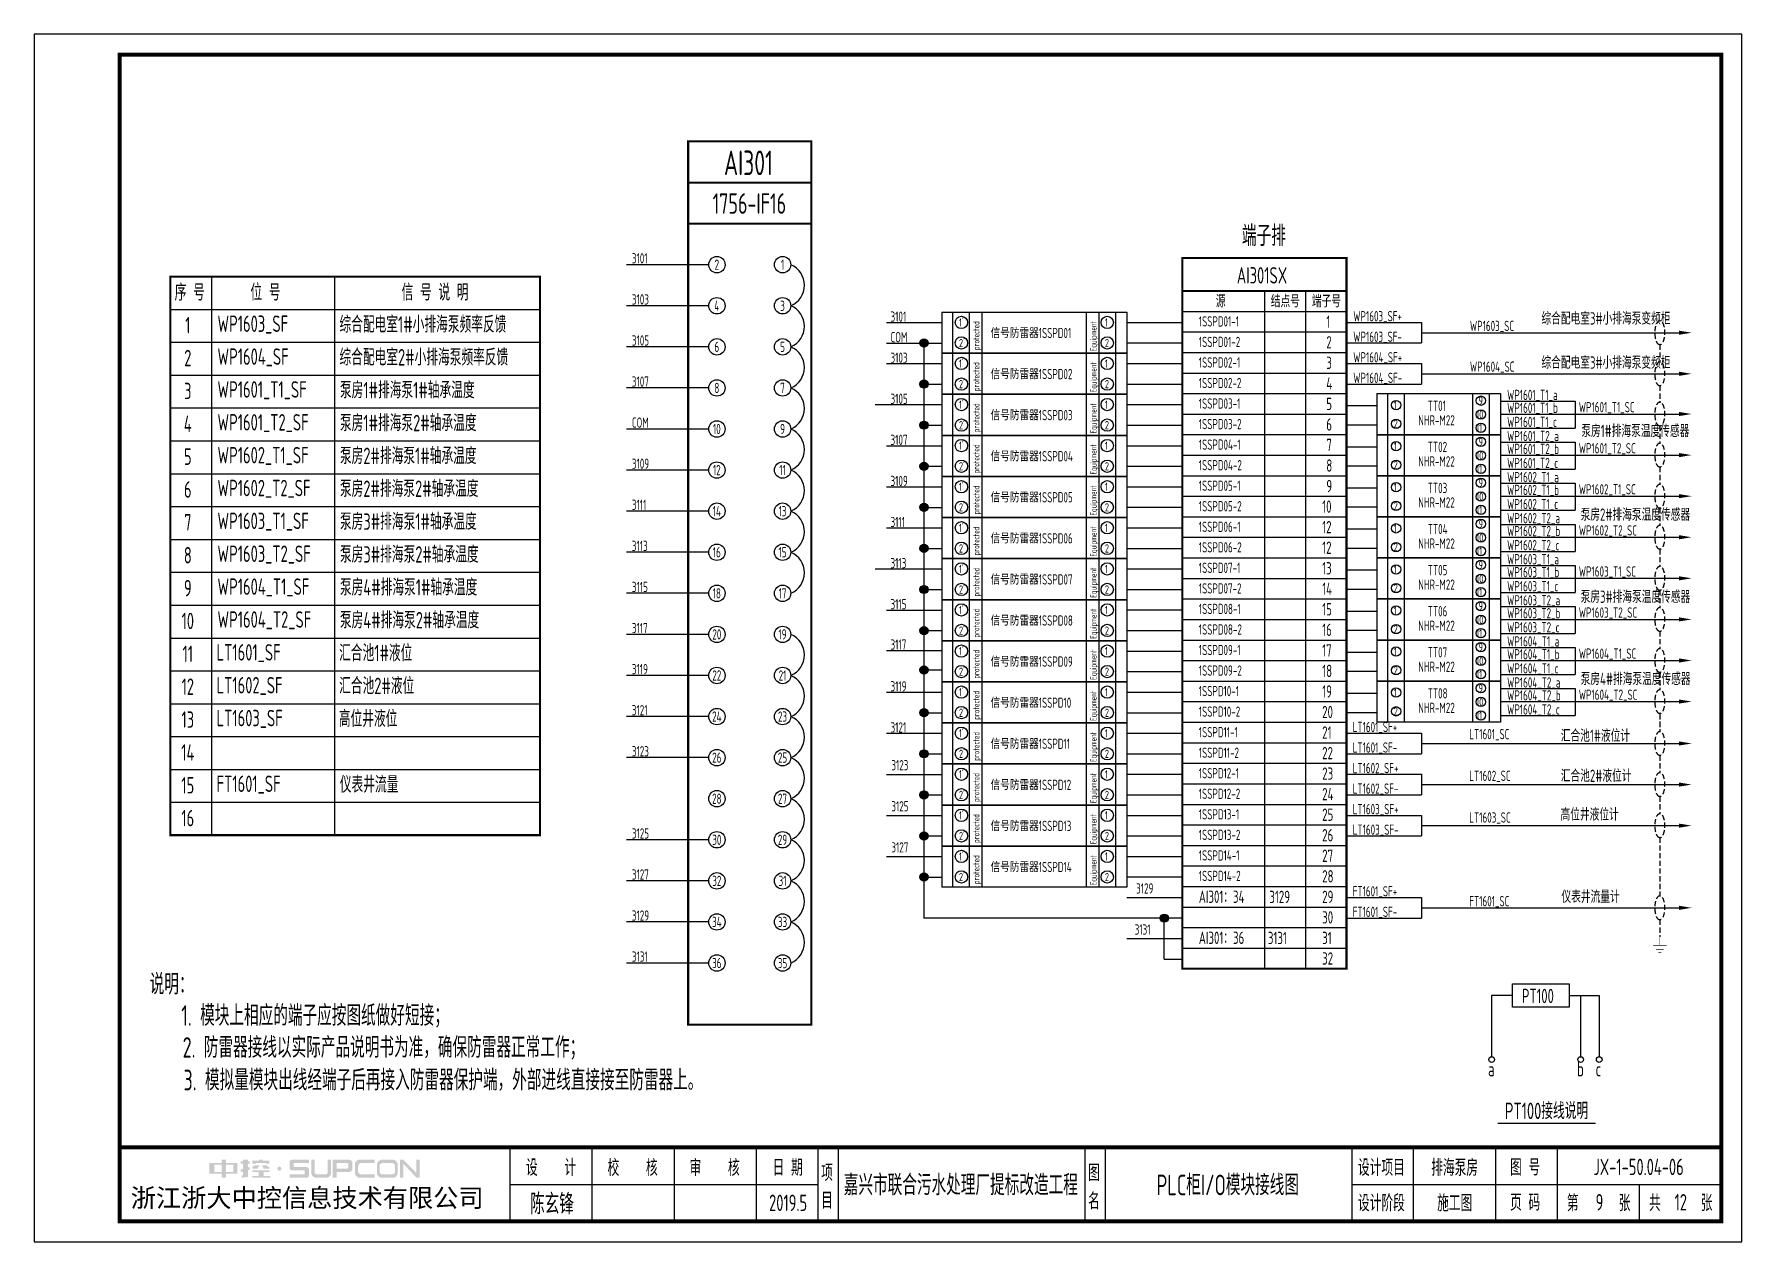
# Model space of a CAD drawing. Header units: millimetres. Extents: x 30557 to 235556, y -116603 to -73383.
# Drawn here: x 171267 to 175425, y -86445 to -83505 of the extents above; entities that cross this region are included whole.
import ezdxf
from ezdxf.enums import TextEntityAlignment as Align

# ---------------------------------------------------------------- set-up
doc = ezdxf.new("R2010")
doc.units = ezdxf.units.MM
doc.linetypes.add('DASHED2', pattern=[0.375, 0.25, -0.125])
doc.layers.add('1', color=3, linetype='Continuous')
doc.layers.add('符号层', color=3, linetype='Continuous')
doc.layers.add('_Drawing', color=7, linetype='Continuous', lineweight=25)
doc.styles.add('supcon', font='sceie.shx', dxfattribs={"width": 0.75, "height": 40, "bigfont": 'sceic.shx'})
doc.styles.add('Title', font='', dxfattribs={"height": 45})
doc.styles.get('Title').set_extended_font_data('SimHei')

msp = doc.modelspace()

# ---------------------------------------------------------------- texts
at = {"color": 3, "style": 'supcon', "width": 0.75}
for s, height, p in [('AI301', 60, (173006.5, -83818.4)), ('说明：', 50, (171602, -85815.6)), ('1. 模块上相应的端子应按图纸做好短接；', 50, (171951.3, -85893.8)), ('2. 防雷器接线以实际产品说明书为准，确保防雷器正常工作；', 50, (172117.7, -85971.5)), ('3. 模拟量模块出线经端子后再接入防雷器保护端，外部进线直接接至防雷器上。', 50, (172262.7, -86049.4)), ('排海泵房', 40, (174726, -86262.7)), ('陈玄锋', 50, (172528.1, -86350.2)), ('2019.5', 40, (173103.1, -86350.2)), ('9', 40, (175078.6, -86348.8)), ('12', 40, (175276.6, -86348.8))]:
    msp.add_text(s, height=height, dxfattribs=at).set_placement(p, align=Align.MIDDLE)
at = {"style": 'supcon', "width": 0.75}
for s, p in [('序 号', (171646.2, -84153.7)), ('位 号', (171830.5, -84153.7)), ('信 号 说 明', (172243.5, -84153.7)), ('1', (171641.4, -84233.7)), ('2', (171641.4, -84313.7)), ('3', (171641.4, -84393.7)), ('4', (171641.4, -84473.7)), ('5', (171641.4, -84553.7)), ('6', (171641.4, -84633.7)), ('7', (171641.4, -84713.7)), ('8', (171641.4, -84793.7)), ('9', (171641.4, -84873.7)), ('10', (171641.4, -84953.7)), ('11', (171641.4, -85033.7)), ('12', (171641.4, -85113.7)), ('13', (171641.4, -85193.7)), ('14', (171641.4, -85273.7)), ('15', (171641.4, -85353.7)), ('16', (171641.4, -85433.7))]:
    msp.add_text(s, height=40, dxfattribs=at).set_placement(p, align=Align.CENTER)
at = {"linetype": 'Continuous', "style": 'supcon', "width": 0.75}
for s, height, p in [('WP1603_SF', 40, (171713.5, -84230.1)), ('综合配电室1#小排海泵频率反馈', 40, (172010.7, -84231.8)), ('WP1603_SF+', 25, (174479.1, -84204.3)), ('综合配电室3#小排海泵变频柜', 30, (174937.3, -84212.3)), ('WP1603_SF-', 25, (174479.1, -84254.3)), ('WP1603_SC', 25, (174763.1, -84227.9)), ('WP1604_SF', 40, (171713.5, -84310.1)), ('综合配电室2#小排海泵频率反馈', 40, (172010.7, -84311.8)), ('WP1604_SF+', 25, (174479.1, -84304.3)), ('WP1604_SC', 25, (174763.1, -84327.1)), ('综合配电室3#小排海泵变频柜', 30, (174937.3, -84319.7)), ('WP1601_T1_SF', 40, (171713.5, -84390.1)), ('泵房1#排海泵1#轴承温度', 40, (172011.8, -84391.8)), ('WP1604_SF-', 25, (174479.1, -84354.3)), ('WP1601_T1_a', 25, (174853.7, -84395.9)), ('WP1601_T1_b', 25, (174853.7, -84427.3)), ('WP1601_T1_SC', 25, (175028.2, -84425.7)), ('WP1601_T2_SF', 40, (171713.5, -84470.1)), ('泵房1#排海泵2#轴承温度', 40, (172011.8, -84471.8)), ('WP1601_T1_c', 25, (174853.7, -84461.6)), ('WP1601_T2_a', 25, (174853.7, -84495.9)), ('泵房1#排海泵温度传感器', 30, (175034.4, -84486.1)), ('WP1602_T1_SF', 40, (171713.5, -84550.1)), ('泵房2#排海泵1#轴承温度', 40, (172011.8, -84551.8)), ('WP1601_T2_b', 25, (174853.7, -84527.3)), ('WP1601_T2_SC', 25, (175028.2, -84525.7)), ('WP1601_T2_c', 25, (174853.7, -84561.6)), ('WP1602_T1_a', 25, (174853.7, -84595.9)), ('WP1602_T2_SF', 40, (171713.5, -84630.1)), ('泵房2#排海泵2#轴承温度', 40, (172011.8, -84631.8)), ('WP1602_T1_b', 25, (174853.7, -84627.3)), ('WP1602_T1_SC', 25, (175028.2, -84625.7)), ('WP1602_T1_c', 25, (174853.7, -84661.6)), ('泵房2#排海泵温度传感器', 30, (175032.7, -84689.8)), ('WP1603_T1_SF', 40, (171713.5, -84710.1)), ('泵房3#排海泵1#轴承温度', 40, (172011.8, -84711.8)), ('WP1602_T2_a', 25, (174853.7, -84695.9)), ('WP1602_T2_b', 25, (174853.7, -84727.3)), ('WP1602_T2_c', 25, (174853.7, -84761.6)), ('WP1602_T2_SC', 25, (175028.2, -84725.7)), ('WP1603_T2_SF', 40, (171713.5, -84790.1)), ('泵房3#排海泵2#轴承温度', 40, (172011.8, -84791.8)), ('WP1603_T1_a', 25, (174853.7, -84795.9)), ('WP1603_T1_b', 25, (174853.7, -84827.3)), ('WP1603_T1_SC', 25, (175028.2, -84825.7)), ('WP1604_T1_SF', 40, (171713.5, -84870.1)), ('泵房4#排海泵1#轴承温度', 40, (172011.8, -84871.8)), ('WP1603_T1_c', 25, (174853.7, -84861.6)), ('泵房3#排海泵温度传感器', 30, (175032.7, -84889.8)), ('WP1603_T2_a', 25, (174853.7, -84895.9)), ('WP1603_T2_b', 25, (174853.7, -84927.3)), ('WP1603_T2_SC', 25, (175028.2, -84925.7)), ('WP1604_T2_SF', 40, (171713.5, -84950.1)), ('泵房4#排海泵2#轴承温度', 40, (172011.8, -84951.8)), ('WP1603_T2_c', 25, (174853.7, -84961.6)), ('汇合池1#液位', 40, (172009.9, -85031.8)), ('WP1604_T1_a', 25, (174853.7, -84995.9)), ('LT1601_SF', 40, (171711.4, -85030.1)), ('WP1604_T1_b', 25, (174853.7, -85027.3)), ('WP1604_T1_SC', 25, (175028.2, -85025.7)), ('LT1602_SF', 40, (171711.4, -85110.1)), ('汇合池2#液位', 40, (172009.9, -85111.8)), ('WP1604_T1_c', 25, (174853.7, -85061.6)), ('WP1604_T2_a', 25, (174853.7, -85095.9)), ('泵房4#排海泵温度传感器', 30, (175032.7, -85089.8)), ('WP1604_T2_b', 25, (174853.7, -85127.3)), ('WP1604_T2_SC', 25, (175028.2, -85125.7)), ('WP1604_T2_c', 25, (174853.7, -85161.6)), ('LT1601_SF+', 25, (174477.8, -85204.3)), ('LT1601_SC', 25, (174761.7, -85221.7)), ('汇合池1#液位计', 30, (174984.5, -85228)), ('LT1601_SF-', 25, (174477.8, -85254.3)), ('LT1602_SF+', 25, (174477.8, -85304.3)), ('FT1601_SF', 40, (171711.4, -85350.1)), ('仪表井流量', 40, (172011.6, -85351.8)), ('LT1602_SC', 25, (174761.7, -85323.2)), ('汇合池2#液位计', 30, (174984.5, -85325.6)), ('LT1602_SF-', 25, (174477.8, -85354.3)), ('LT1603_SF+', 25, (174477.8, -85404.3)), ('LT1603_SC', 25, (174761.7, -85424.7)), ('高位井液位计', 30, (174983.8, -85419.8)), ('LT1603_SF-', 25, (174477.8, -85454.3)), ('FT1601_SF+', 25, (174477.8, -85604.3)), ('FT1601_SC', 25, (174761.7, -85628.4)), ('仪表井流量计', 30, (174986.1, -85620)), ('FT1601_SF-', 25, (174477.8, -85654.3)), ('PT100', 35, (174889.7, -85864.1)), ('a', 35, (174807.4, -86042.3)), ('b', 35, (175024.1, -86042.3)), ('c', 35, (175069.3, -86042.3))]:
    msp.add_text(s, height=height, dxfattribs=at).set_placement(p)
at = {"color": 2, "linetype": 'Continuous', "style": 'supcon', "width": 0.75}
for s, p in [('LT1603_SF', (171711.4, -85190.1)), ('高位井液位', (172009.2, -85191.8))]:
    msp.add_text(s, height=40, dxfattribs=at).set_placement(p)
at = {"color": 3, "style": 'supcon', "width": 0.75}
for s, p in [('AI301：34', (174103.1, -85620.1)), ('AI301：36', (174103.1, -85720.1))]:
    msp.add_text(s, height=30, dxfattribs=at).set_placement(p)
at = {"layer": '1', "color": 3, "style": 'supcon', "width": 0.75}
for s, height, p in [('3101', 25, (172722.7, -84063.4)), ('3103', 25, (172722.7, -84163.4)), ('3105', 25, (172722.7, -84263.4)), ('3107', 25, (172722.7, -84363.4)), ('COM', 25, (172722.7, -84463.4)), ('3109', 25, (172722.7, -84563.4)), ('3111', 25, (172722.7, -84663.4)), ('3113', 25, (172722.7, -84763.4)), ('3115', 25, (172722.7, -84863.4)), ('3117', 25, (172722.7, -84963.4)), ('3119', 25, (172722.7, -85063.4)), ('3121', 25, (172722.7, -85163.4)), ('3123', 25, (172722.7, -85263.4)), ('3123', 25, (173354.5, -85297.3)), ('3125', 25, (173354.5, -85397.3)), ('3125', 25, (172722.7, -85463.4)), ('3127', 25, (173354.5, -85497.3)), ('3127', 25, (172722.7, -85563.4)), ('3129', 25, (173950.5, -85597.3)), ('3129', 30, (174274.9, -85620.4)), ('3129', 25, (172722.7, -85663.4)), ('3131', 25, (172722.7, -85763.4))]:
    msp.add_text(s, height=height, dxfattribs=at).set_placement(p)
at = {"layer": '1', "color": 1, "style": 'supcon', "width": 0.75}
for s, height, p in [('1', 20, (174577.6, -84418.4)), ('9', 20, (174784.1, -84407.6)), ('2', 20, (174577.6, -84463.9)), ('NHR-M22', 25, (174637.3, -84457.7)), ('10', 20, (174778.4, -84441)), ('11', 20, (174778.4, -84473.7)), ('9', 20, (174784.1, -84507.6)), ('1', 20, (174577.6, -84518.4)), ('10', 20, (174778.4, -84541)), ('2', 20, (174577.6, -84563.9)), ('NHR-M22', 25, (174637.3, -84557.7)), ('11', 20, (174778.4, -84573.7)), ('1', 20, (174577.6, -84618.4)), ('9', 20, (174784.1, -84607.6)), ('2', 20, (174577.6, -84663.9)), ('NHR-M22', 25, (174637.3, -84657.7)), ('10', 20, (174778.4, -84641)), ('11', 20, (174778.4, -84673.7)), ('1', 20, (174577.6, -84718.4)), ('9', 20, (174784.1, -84707.6)), ('NHR-M22', 25, (174637.3, -84757.7)), ('10', 20, (174778.4, -84741)), ('2', 20, (174577.6, -84763.9)), ('11', 20, (174778.4, -84773.7)), ('1', 20, (174577.6, -84818.4)), ('10', 20, (174778.4, -84841)), ('9', 20, (174784.1, -84807.6)), ('2', 20, (174577.6, -84863.9)), ('NHR-M22', 25, (174637.3, -84857.7)), ('11', 20, (174778.4, -84873.7)), ('1', 20, (174577.6, -84918.4)), ('9', 20, (174784.1, -84907.6)), ('2', 20, (174577.6, -84963.9)), ('NHR-M22', 25, (174637.3, -84957.7)), ('10', 20, (174778.4, -84941)), ('11', 20, (174778.4, -84973.7)), ('9', 20, (174784.1, -85007.6)), ('1', 20, (174577.6, -85018.4)), ('10', 20, (174778.4, -85041)), ('2', 20, (174577.6, -85063.9)), ('NHR-M22', 25, (174637.3, -85057.7)), ('11', 20, (174778.4, -85073.7)), ('1', 20, (174577.6, -85118.4)), ('9', 20, (174784.1, -85107.6)), ('2', 20, (174577.6, -85163.9)), ('NHR-M22', 25, (174637.3, -85157.7)), ('10', 20, (174778.4, -85141)), ('11', 20, (174778.4, -85173.7))]:
    msp.add_text(s, height=height, dxfattribs=at).set_placement(p)
at = {"layer": '_Drawing', "color": 3, "style": 'supcon', "width": 0.75}
msp.add_text('AI301SX', height=40, dxfattribs=at).set_placement((174257, -84112.3), align=Align.CENTER)
for s, height, p in [('3101', 25, (173352.5, -84205.3)), ('1SSPD01-1', 25, (174103, -84216.9)), ('COM', 25, (173352.5, -84255.3)), ('信号防雷器1SSPD01', 25, (173596.1, -84245.1)), ('3103', 25, (173352.5, -84305.3)), ('1SSPD01-2', 25, (174103, -84266.9)), ('信号防雷器1SSPD02', 25, (173596.1, -84345.1)), ('1SSPD02-1', 25, (174103, -84316.9)), ('1SSPD02-2', 25, (174103, -84366.9)), ('3105', 25, (173352.5, -84405.3)), ('1SSPD03-1', 25, (174103, -84416.9)), ('信号防雷器1SSPD03', 25, (173596.1, -84445.1)), ('1SSPD03-2', 25, (174103, -84466.9)), ('3107', 25, (173352.5, -84505.3)), ('信号防雷器1SSPD04', 25, (173596.1, -84545.1)), ('1SSPD04-1', 25, (174103, -84516.9)), ('1SSPD04-2', 25, (174103, -84566.9)), ('3109', 25, (173352.5, -84605.3)), ('1SSPD05-1', 25, (174103, -84616.9)), ('信号防雷器1SSPD05', 25, (173596.1, -84645.1)), ('1SSPD05-2', 25, (174103, -84666.9)), ('3111', 25, (173352.5, -84705.3)), ('1SSPD06-1', 25, (174103, -84716.9)), ('信号防雷器1SSPD06', 25, (173596.1, -84745.1)), ('3113', 25, (173352.5, -84805.3)), ('1SSPD06-2', 25, (174103, -84766.9)), ('信号防雷器1SSPD07', 25, (173596.1, -84845.1)), ('1SSPD07-1', 25, (174103, -84816.9)), ('1SSPD07-2', 25, (174103, -84866.9)), ('3115', 25, (173352.5, -84905.3)), ('1SSPD08-1', 25, (174103, -84916.9)), ('信号防雷器1SSPD08', 25, (173596.1, -84945.1)), ('1SSPD08-2', 25, (174103, -84966.9)), ('3117', 25, (173352.5, -85003.7)), ('信号防雷器1SSPD09', 25, (173596.1, -85045.1)), ('1SSPD09-1', 25, (174103, -85016.9)), ('1SSPD09-2', 25, (174103, -85066.9)), ('3119', 25, (173352.5, -85105.3)), ('1SSPD10-1', 25, (174103, -85116.9)), ('信号防雷器1SSPD10', 25, (173596.1, -85145.1)), ('1SSPD10-2', 25, (174103, -85166.9)), ('3121', 25, (173352.5, -85205.3)), ('1SSPD11-1', 25, (174103, -85216.9)), ('信号防雷器1SSPD11', 25, (173596.1, -85245.1)), ('1SSPD11-2', 25, (174103, -85266.9)), ('信号防雷器1SSPD12', 25, (173596.1, -85345.1)), ('1SSPD12-1', 25, (174103, -85316.9)), ('1SSPD12-2', 25, (174103, -85366.9)), ('1SSPD13-1', 25, (174103, -85416.9)), ('信号防雷器1SSPD13', 25, (173596.1, -85445.1)), ('1SSPD13-2', 25, (174103, -85466.9)), ('信号防雷器1SSPD14', 25, (173596.1, -85545.1)), ('1SSPD14-1', 25, (174103, -85516.9)), ('1SSPD14-2', 25, (174103, -85566.9)), ('3131', 25, (173946.9, -85697.3)), ('3131', 30, (174271.3, -85720.4))]:
    msp.add_text(s, height=height, dxfattribs=at).set_placement(p)
at = {"layer": '_Drawing', "color": 1, "style": 'supcon', "width": 0.75}
for s, p in [('TT01', (174660.6, -84422.5)), ('TT02', (174660.6, -84522.5)), ('TT03', (174660.6, -84622.5)), ('TT04', (174660.6, -84722.5)), ('TT05', (174660.6, -84822.5)), ('TT06', (174660.6, -84922.5)), ('TT07', (174660.6, -85022.5)), ('TT08', (174660.6, -85122.5))]:
    msp.add_text(s, height=25, dxfattribs=at).set_placement(p)
at = {"layer": '_Drawing', "color": 3, "style": 'supcon', "width": 0.75}
for s, height, p in [('PT100接线说明', 40, (174949.6, -86124.4)), ('嘉兴市联合污水处理厂提标改造工程', 50, (173523.6, -86304.1)), ('PLC柜I/O模块接线图', 50, (174173.6, -86304.1)), ('JX-1-50.04-06', 40, (175173.8, -86262.7))]:
    msp.add_text(s, height=height, dxfattribs=at).set_placement(p, align=Align.MIDDLE)
at = {"layer": '符号层', "color": 4, "style": 'supcon', "width": 0.75}
msp.add_text('端子排', height=50, dxfattribs=at).set_placement((174208.1, -84020.9))

# ---------------------------------------------------------------- blocks, each defined once
blk = doc.blocks.new('中控·SUPCON')
at = {"linetype": 'Continuous'}
h = blk.add_hatch(color=2, dxfattribs=at)
h.dxf.hatch_style = 1
h.paths.add_polyline_path([(34, 33), (20, 33), (20, 37), (15, 37), (15, 36), (15, 33), (0, 33), (0, 20), (13, 20), (15, 20), (15, 15), (20, 15), (20, 20), (22, 20), (34, 20)])
h.paths.add_polyline_path([(20, 30), (20, 31), (29, 31), (29, 22), (20, 22)], flags=16)
h.paths.add_polyline_path([(15, 30), (15, 22), (6, 22), (6, 31), (15, 31)], flags=16)
h.paths.add_polyline_path([(47, 32), (49, 32), (49, 35), (47, 35), (47, 37), (41, 37), (41, 35), (38, 35), (38, 32), (41, 32), (41, 25.8), (38, 25), (38, 22), (41, 22.8), (41, 18.3), (39, 17), (39, 15), (47, 16), (47, 24.5), (49, 25), (49, 28), (47, 27.5)])
h.paths.add_polyline_path([(61, 30), (55, 30), (52, 28), (52, 26), (58, 26)])
h.paths.add_polyline_path([(73, 28), (71, 28), (70, 30), (64, 30), (66, 26), (73, 26)])
h.paths.add_polyline_path([(73, 36), (64.6, 36), (64.6, 37), (60.4, 37), (60.4, 36), (52, 36), (52, 32), (56.8, 32), (56.8, 33.1), (68.2, 33.1), (68.2, 32), (73, 32)])
h.paths.add_polyline_path([(66, 22), (73, 22), (73, 24), (52, 24), (52, 22), (60, 22), (60, 17), (52, 17), (52, 15), (74, 15), (74, 17), (66, 17)])
h.paths.add_polyline_path([(82.7, 26.1, 1), (87.6, 26.1, 1)])
h.paths.add_polyline_path([(118, 28), (103.5, 28, -0.414214), (102.5, 29), (102.5, 32, -0.414214), (103.5, 33), (121, 33), (121, 37), (100.5, 37, 0.414214), (97.5, 34), (97.5, 27, 0.414214), (100.5, 24), (115, 24, -0.414214), (116, 23), (116, 20, -0.414214), (115, 19), (97.5, 19), (97.5, 15), (118, 15, 0.414214), (121, 18), (121, 25, 0.414214)])
h.paths.add_polyline_path([(128, 37), (124, 37), (124, 36), (124, 21, 0.414214), (130, 15), (142, 15, 0.414214), (148, 21), (148, 37), (144, 37), (144, 22, -0.414214), (141, 19), (131, 19, -0.414214), (128, 22)])
h.paths.add_polyline_path([(174, 26), (174, 33, 0.414214), (170, 37), (150, 37), (150, 36), (150, 15), (155, 15), (155, 22), (170, 22, 0.414214)])
h.paths.add_polyline_path([(167, 26), (155, 26), (155, 33), (167, 33, -0.414214), (169, 31), (169, 28, -0.414214)], flags=16)
h.paths.add_polyline_path([(201, 19), (185, 19, -0.414214), (181, 23), (181, 29, -0.414214), (185, 33), (201, 33), (201, 37), (183, 37, 0.414214), (177, 31), (177, 21, 0.414214), (183, 15), (201, 15)])
h.paths.add_polyline_path([(229, 21), (229, 31, 0.414214), (223, 37), (210, 37, 0.414214), (204, 31), (204, 21, 0.414214), (210, 15), (223, 15, 0.414214)])
h.paths.add_polyline_path([(207, 23), (207, 29, -0.414214), (211, 33), (222, 33, -0.414214), (226, 29), (226, 23, -0.414214), (222, 19), (211, 19, -0.414214)], flags=16)
h.paths.add_polyline_path([(236, 32.1), (252, 15), (256, 15), (256, 37), (252, 37), (252, 21), (236, 37), (232, 37), (232, 36), (232, 15), (236, 15)])
h = blk.add_hatch(color=2, dxfattribs=at)
h.dxf.hatch_style = 1
h.paths.add_polyline_path([(34, 33), (20, 33), (20, 37), (15, 37), (15, 36), (15, 33), (0, 33), (0, 20), (13, 20), (15, 20), (15, 15), (20, 15), (20, 20), (22, 20), (34, 20)])
h.paths.add_polyline_path([(20, 30), (20, 31), (29, 31), (29, 22), (20, 22)], flags=16)
h.paths.add_polyline_path([(15, 30), (15, 22), (6, 22), (6, 31), (15, 31)], flags=16)
h.paths.add_polyline_path([(47, 32), (49, 32), (49, 35), (47, 35), (47, 37), (41, 37), (41, 35), (38, 35), (38, 32), (41, 32), (41, 25.8), (38, 25), (38, 22), (41, 22.8), (41, 18.3), (39, 17), (39, 15), (47, 16), (47, 24.5), (49, 25), (49, 28), (47, 27.5)])
h.paths.add_polyline_path([(61, 30), (55, 30), (52, 28), (52, 26), (58, 26)])
h.paths.add_polyline_path([(73, 28), (71, 28), (70, 30), (64, 30), (66, 26), (73, 26)])
h.paths.add_polyline_path([(73, 36), (64.6, 36), (64.6, 37), (60.4, 37), (60.4, 36), (52, 36), (52, 32), (56.8, 32), (56.8, 33.1), (68.2, 33.1), (68.2, 32), (73, 32)])
h.paths.add_polyline_path([(66, 22), (73, 22), (73, 24), (52, 24), (52, 22), (60, 22), (60, 17), (52, 17), (52, 15), (74, 15), (74, 17), (66, 17)])
h.paths.add_polyline_path([(82.7, 26.1, 1), (87.6, 26.1, 1)])
h.paths.add_polyline_path([(118, 28), (103.5, 28, -0.414214), (102.5, 29), (102.5, 32, -0.414214), (103.5, 33), (121, 33), (121, 37), (100.5, 37, 0.414214), (97.5, 34), (97.5, 27, 0.414214), (100.5, 24), (115, 24, -0.414214), (116, 23), (116, 20, -0.414214), (115, 19), (97.5, 19), (97.5, 15), (118, 15, 0.414214), (121, 18), (121, 25, 0.414214)])
h.paths.add_polyline_path([(128, 37), (124, 37), (124, 36), (124, 21, 0.414214), (130, 15), (142, 15, 0.414214), (148, 21), (148, 37), (144, 37), (144, 22, -0.414214), (141, 19), (131, 19, -0.414214), (128, 22)])
h.paths.add_polyline_path([(174, 26), (174, 33, 0.414214), (170, 37), (150, 37), (150, 36), (150, 15), (155, 15), (155, 22), (170, 22, 0.414214)])
h.paths.add_polyline_path([(167, 26), (155, 26), (155, 33), (167, 33, -0.414214), (169, 31), (169, 28, -0.414214)], flags=16)
h.paths.add_polyline_path([(201, 19), (185, 19, -0.414214), (181, 23), (181, 29, -0.414214), (185, 33), (201, 33), (201, 37), (183, 37, 0.414214), (177, 31), (177, 21, 0.414214), (183, 15), (201, 15)])
h.paths.add_polyline_path([(229, 21), (229, 31, 0.414214), (223, 37), (210, 37, 0.414214), (204, 31), (204, 21, 0.414214), (210, 15), (223, 15, 0.414214)])
h.paths.add_polyline_path([(207, 23), (207, 29, -0.414214), (211, 33), (222, 33, -0.414214), (226, 29), (226, 23, -0.414214), (222, 19), (211, 19, -0.414214)], flags=16)
h.paths.add_polyline_path([(236, 32.1), (252, 15), (256, 15), (256, 37), (252, 37), (252, 21), (236, 37), (232, 37), (232, 36), (232, 15), (236, 15)])
h = blk.add_hatch(color=2, dxfattribs=at)
h.dxf.hatch_style = 1
h.paths.add_polyline_path([(34, 33), (20, 33), (20, 37), (15, 37), (15, 36), (15, 33), (0, 33), (0, 20), (13, 20), (15, 20), (15, 15), (20, 15), (20, 20), (22, 20), (34, 20)])
h.paths.add_polyline_path([(20, 30), (20, 31), (29, 31), (29, 22), (20, 22)], flags=16)
h.paths.add_polyline_path([(15, 30), (15, 22), (6, 22), (6, 31), (15, 31)], flags=16)
h.paths.add_polyline_path([(47, 32), (49, 32), (49, 35), (47, 35), (47, 37), (41, 37), (41, 35), (38, 35), (38, 32), (41, 32), (41, 25.8), (38, 25), (38, 22), (41, 22.8), (41, 18.3), (39, 17), (39, 15), (47, 16), (47, 24.5), (49, 25), (49, 28), (47, 27.5)])
h.paths.add_polyline_path([(61, 30), (55, 30), (52, 28), (52, 26), (58, 26)])
h.paths.add_polyline_path([(73, 28), (71, 28), (70, 30), (64, 30), (66, 26), (73, 26)])
h.paths.add_polyline_path([(73, 36), (64.6, 36), (64.6, 37), (60.4, 37), (60.4, 36), (52, 36), (52, 32), (56.8, 32), (56.8, 33.1), (68.2, 33.1), (68.2, 32), (73, 32)])
h.paths.add_polyline_path([(66, 22), (73, 22), (73, 24), (52, 24), (52, 22), (60, 22), (60, 17), (52, 17), (52, 15), (74, 15), (74, 17), (66, 17)])
h.paths.add_polyline_path([(82.7, 26.1, 1), (87.6, 26.1, 1)])
h.paths.add_polyline_path([(118, 28), (103.5, 28, -0.414214), (102.5, 29), (102.5, 32, -0.414214), (103.5, 33), (121, 33), (121, 37), (100.5, 37, 0.414214), (97.5, 34), (97.5, 27, 0.414214), (100.5, 24), (115, 24, -0.414214), (116, 23), (116, 20, -0.414214), (115, 19), (97.5, 19), (97.5, 15), (118, 15, 0.414214), (121, 18), (121, 25, 0.414214)])
h.paths.add_polyline_path([(128, 37), (124, 37), (124, 36), (124, 21, 0.414214), (130, 15), (142, 15, 0.414214), (148, 21), (148, 37), (144, 37), (144, 22, -0.414214), (141, 19), (131, 19, -0.414214), (128, 22)])
h.paths.add_polyline_path([(174, 26), (174, 33, 0.414214), (170, 37), (150, 37), (150, 36), (150, 15), (155, 15), (155, 22), (170, 22, 0.414214)])
h.paths.add_polyline_path([(167, 26), (155, 26), (155, 33), (167, 33, -0.414214), (169, 31), (169, 28, -0.414214)], flags=16)
h.paths.add_polyline_path([(201, 19), (185, 19, -0.414214), (181, 23), (181, 29, -0.414214), (185, 33), (201, 33), (201, 37), (183, 37, 0.414214), (177, 31), (177, 21, 0.414214), (183, 15), (201, 15)])
h.paths.add_polyline_path([(229, 21), (229, 31, 0.414214), (223, 37), (210, 37, 0.414214), (204, 31), (204, 21, 0.414214), (210, 15), (223, 15, 0.414214)])
h.paths.add_polyline_path([(207, 23), (207, 29, -0.414214), (211, 33), (222, 33, -0.414214), (226, 29), (226, 23, -0.414214), (222, 19), (211, 19, -0.414214)], flags=16)
h.paths.add_polyline_path([(236, 32.1), (252, 15), (256, 15), (256, 37), (252, 37), (252, 21), (236, 37), (232, 37), (232, 36), (232, 15), (236, 15)])
h = blk.add_hatch(color=2, dxfattribs=at)
h.dxf.hatch_style = 1
h.paths.add_polyline_path([(34, 33), (20, 33), (20, 37), (15, 37), (15, 36), (15, 33), (0, 33), (0, 20), (13, 20), (15, 20), (15, 15), (20, 15), (20, 20), (22, 20), (34, 20)])
h.paths.add_polyline_path([(20, 30), (20, 31), (29, 31), (29, 22), (20, 22)], flags=16)
h.paths.add_polyline_path([(15, 30), (15, 22), (6, 22), (6, 31), (15, 31)], flags=16)
h.paths.add_polyline_path([(47, 32), (49, 32), (49, 35), (47, 35), (47, 37), (41, 37), (41, 35), (38, 35), (38, 32), (41, 32), (41, 25.8), (38, 25), (38, 22), (41, 22.8), (41, 18.3), (39, 17), (39, 15), (47, 16), (47, 24.5), (49, 25), (49, 28), (47, 27.5)])
h.paths.add_polyline_path([(61, 30), (55, 30), (52, 28), (52, 26), (58, 26)])
h.paths.add_polyline_path([(73, 28), (71, 28), (70, 30), (64, 30), (66, 26), (73, 26)])
h.paths.add_polyline_path([(73, 36), (64.6, 36), (64.6, 37), (60.4, 37), (60.4, 36), (52, 36), (52, 32), (56.8, 32), (56.8, 33.1), (68.2, 33.1), (68.2, 32), (73, 32)])
h.paths.add_polyline_path([(66, 22), (73, 22), (73, 24), (52, 24), (52, 22), (60, 22), (60, 17), (52, 17), (52, 15), (74, 15), (74, 17), (66, 17)])
h.paths.add_polyline_path([(82.7, 26.1, 1), (87.6, 26.1, 1)])
h.paths.add_polyline_path([(118, 28), (103.5, 28, -0.414214), (102.5, 29), (102.5, 32, -0.414214), (103.5, 33), (121, 33), (121, 37), (100.5, 37, 0.414214), (97.5, 34), (97.5, 27, 0.414214), (100.5, 24), (115, 24, -0.414214), (116, 23), (116, 20, -0.414214), (115, 19), (97.5, 19), (97.5, 15), (118, 15, 0.414214), (121, 18), (121, 25, 0.414214)])
h.paths.add_polyline_path([(128, 37), (124, 37), (124, 36), (124, 21, 0.414214), (130, 15), (142, 15, 0.414214), (148, 21), (148, 37), (144, 37), (144, 22, -0.414214), (141, 19), (131, 19, -0.414214), (128, 22)])
h.paths.add_polyline_path([(174, 26), (174, 33, 0.414214), (170, 37), (150, 37), (150, 36), (150, 15), (155, 15), (155, 22), (170, 22, 0.414214)])
h.paths.add_polyline_path([(167, 26), (155, 26), (155, 33), (167, 33, -0.414214), (169, 31), (169, 28, -0.414214)], flags=16)
h.paths.add_polyline_path([(201, 19), (185, 19, -0.414214), (181, 23), (181, 29, -0.414214), (185, 33), (201, 33), (201, 37), (183, 37, 0.414214), (177, 31), (177, 21, 0.414214), (183, 15), (201, 15)])
h.paths.add_polyline_path([(229, 21), (229, 31, 0.414214), (223, 37), (210, 37, 0.414214), (204, 31), (204, 21, 0.414214), (210, 15), (223, 15, 0.414214)])
h.paths.add_polyline_path([(207, 23), (207, 29, -0.414214), (211, 33), (222, 33, -0.414214), (226, 29), (226, 23, -0.414214), (222, 19), (211, 19, -0.414214)], flags=16)
h.paths.add_polyline_path([(236, 32.1), (252, 15), (256, 15), (256, 37), (252, 37), (252, 21), (236, 37), (232, 37), (232, 36), (232, 15), (236, 15)])
h = blk.add_hatch(color=2, dxfattribs=at)
h.dxf.hatch_style = 1
h.paths.add_polyline_path([(34, 33), (20, 33), (20, 37), (15, 37), (15, 36), (15, 33), (0, 33), (0, 20), (13, 20), (15, 20), (15, 15), (20, 15), (20, 20), (22, 20), (34, 20)])
h.paths.add_polyline_path([(20, 30), (20, 31), (29, 31), (29, 22), (20, 22)], flags=16)
h.paths.add_polyline_path([(15, 30), (15, 22), (6, 22), (6, 31), (15, 31)], flags=16)
h.paths.add_polyline_path([(47, 32), (49, 32), (49, 35), (47, 35), (47, 37), (41, 37), (41, 35), (38, 35), (38, 32), (41, 32), (41, 25.8), (38, 25), (38, 22), (41, 22.8), (41, 18.3), (39, 17), (39, 15), (47, 16), (47, 24.5), (49, 25), (49, 28), (47, 27.5)])
h.paths.add_polyline_path([(61, 30), (55, 30), (52, 28), (52, 26), (58, 26)])
h.paths.add_polyline_path([(73, 28), (71, 28), (70, 30), (64, 30), (66, 26), (73, 26)])
h.paths.add_polyline_path([(73, 36), (64.6, 36), (64.6, 37), (60.4, 37), (60.4, 36), (52, 36), (52, 32), (56.8, 32), (56.8, 33.1), (68.2, 33.1), (68.2, 32), (73, 32)])
h.paths.add_polyline_path([(66, 22), (73, 22), (73, 24), (52, 24), (52, 22), (60, 22), (60, 17), (52, 17), (52, 15), (74, 15), (74, 17), (66, 17)])
h.paths.add_polyline_path([(82.7, 26.1, 1), (87.6, 26.1, 1)])
h.paths.add_polyline_path([(118, 28), (103.5, 28, -0.414214), (102.5, 29), (102.5, 32, -0.414214), (103.5, 33), (121, 33), (121, 37), (100.5, 37, 0.414214), (97.5, 34), (97.5, 27, 0.414214), (100.5, 24), (115, 24, -0.414214), (116, 23), (116, 20, -0.414214), (115, 19), (97.5, 19), (97.5, 15), (118, 15, 0.414214), (121, 18), (121, 25, 0.414214)])
h.paths.add_polyline_path([(128, 37), (124, 37), (124, 36), (124, 21, 0.414214), (130, 15), (142, 15, 0.414214), (148, 21), (148, 37), (144, 37), (144, 22, -0.414214), (141, 19), (131, 19, -0.414214), (128, 22)])
h.paths.add_polyline_path([(174, 26), (174, 33, 0.414214), (170, 37), (150, 37), (150, 36), (150, 15), (155, 15), (155, 22), (170, 22, 0.414214)])
h.paths.add_polyline_path([(167, 26), (155, 26), (155, 33), (167, 33, -0.414214), (169, 31), (169, 28, -0.414214)], flags=16)
h.paths.add_polyline_path([(201, 19), (185, 19, -0.414214), (181, 23), (181, 29, -0.414214), (185, 33), (201, 33), (201, 37), (183, 37, 0.414214), (177, 31), (177, 21, 0.414214), (183, 15), (201, 15)])
h.paths.add_polyline_path([(229, 21), (229, 31, 0.414214), (223, 37), (210, 37, 0.414214), (204, 31), (204, 21, 0.414214), (210, 15), (223, 15, 0.414214)])
h.paths.add_polyline_path([(207, 23), (207, 29, -0.414214), (211, 33), (222, 33, -0.414214), (226, 29), (226, 23, -0.414214), (222, 19), (211, 19, -0.414214)], flags=16)
h.paths.add_polyline_path([(236, 32.1), (252, 15), (256, 15), (256, 37), (252, 37), (252, 21), (236, 37), (232, 37), (232, 36), (232, 15), (236, 15)])
h = blk.add_hatch(color=2, dxfattribs=at)
h.dxf.hatch_style = 1
h.paths.add_polyline_path([(34, 33), (20, 33), (20, 37), (15, 37), (15, 36), (15, 33), (0, 33), (0, 20), (13, 20), (15, 20), (15, 15), (20, 15), (20, 20), (22, 20), (34, 20)])
h.paths.add_polyline_path([(20, 30), (20, 31), (29, 31), (29, 22), (20, 22)], flags=16)
h.paths.add_polyline_path([(15, 30), (15, 22), (6, 22), (6, 31), (15, 31)], flags=16)
h.paths.add_polyline_path([(47, 32), (49, 32), (49, 35), (47, 35), (47, 37), (41, 37), (41, 35), (38, 35), (38, 32), (41, 32), (41, 25.8), (38, 25), (38, 22), (41, 22.8), (41, 18.3), (39, 17), (39, 15), (47, 16), (47, 24.5), (49, 25), (49, 28), (47, 27.5)])
h.paths.add_polyline_path([(61, 30), (55, 30), (52, 28), (52, 26), (58, 26)])
h.paths.add_polyline_path([(73, 28), (71, 28), (70, 30), (64, 30), (66, 26), (73, 26)])
h.paths.add_polyline_path([(73, 36), (64.6, 36), (64.6, 37), (60.4, 37), (60.4, 36), (52, 36), (52, 32), (56.8, 32), (56.8, 33.1), (68.2, 33.1), (68.2, 32), (73, 32)])
h.paths.add_polyline_path([(66, 22), (73, 22), (73, 24), (52, 24), (52, 22), (60, 22), (60, 17), (52, 17), (52, 15), (74, 15), (74, 17), (66, 17)])
h.paths.add_polyline_path([(82.7, 26.1, 1), (87.6, 26.1, 1)])
h.paths.add_polyline_path([(118, 28), (103.5, 28, -0.414214), (102.5, 29), (102.5, 32, -0.414214), (103.5, 33), (121, 33), (121, 37), (100.5, 37, 0.414214), (97.5, 34), (97.5, 27, 0.414214), (100.5, 24), (115, 24, -0.414214), (116, 23), (116, 20, -0.414214), (115, 19), (97.5, 19), (97.5, 15), (118, 15, 0.414214), (121, 18), (121, 25, 0.414214)])
h.paths.add_polyline_path([(128, 37), (124, 37), (124, 36), (124, 21, 0.414214), (130, 15), (142, 15, 0.414214), (148, 21), (148, 37), (144, 37), (144, 22, -0.414214), (141, 19), (131, 19, -0.414214), (128, 22)])
h.paths.add_polyline_path([(174, 26), (174, 33, 0.414214), (170, 37), (150, 37), (150, 36), (150, 15), (155, 15), (155, 22), (170, 22, 0.414214)])
h.paths.add_polyline_path([(167, 26), (155, 26), (155, 33), (167, 33, -0.414214), (169, 31), (169, 28, -0.414214)], flags=16)
h.paths.add_polyline_path([(201, 19), (185, 19, -0.414214), (181, 23), (181, 29, -0.414214), (185, 33), (201, 33), (201, 37), (183, 37, 0.414214), (177, 31), (177, 21, 0.414214), (183, 15), (201, 15)])
h.paths.add_polyline_path([(229, 21), (229, 31, 0.414214), (223, 37), (210, 37, 0.414214), (204, 31), (204, 21, 0.414214), (210, 15), (223, 15, 0.414214)])
h.paths.add_polyline_path([(207, 23), (207, 29, -0.414214), (211, 33), (222, 33, -0.414214), (226, 29), (226, 23, -0.414214), (222, 19), (211, 19, -0.414214)], flags=16)
h.paths.add_polyline_path([(236, 32.1), (252, 15), (256, 15), (256, 37), (252, 37), (252, 21), (236, 37), (232, 37), (232, 36), (232, 15), (236, 15)])
blk = doc.blocks.new('supcon图框')
at = {"linetype": 'Continuous'}
for p, q in [((6145.7, 4361.7), (1987.7, 4361.7)), ((1987.7, 4361.7), (1987.7, 1421.7)), ((6145.7, 1421.7), (6145.7, 4361.7)), ((1987.7, 1421.7), (6145.7, 1421.7))]:
    blk.add_line(p, q, dxfattribs=at)
for p, q in [((3145.7, 1651.7), (3145.7, 1471.7)), ((3345.7, 1651.7), (3345.7, 1471.7)), ((3545.7, 1651.7), (3545.7, 1471.7)), ((3745.7, 1651.7), (3745.7, 1471.7)), ((3895.7, 1651.7), (3895.7, 1471.7)), ((3945.7, 1651.7), (3945.7, 1471.7)), ((4545.7, 1651.7), (4545.7, 1471.7)), ((4595.7, 1651.7), (4595.7, 1471.7)), ((5195.7, 1651.7), (5195.7, 1471.7)), ((5345.7, 1651.7), (5345.7, 1471.7)), ((5545.7, 1651.7), (5545.7, 1471.7)), ((5695.7, 1651.7), (5695.7, 1471.7)), ((3145.7, 1561.7), (3895.7, 1561.7)), ((5195.7, 1561.7), (6095.7, 1561.7)), ((5895.7, 1561.7), (5895.7, 1471.7))]:
    blk.add_line(p, q)
at = {"linetype": 'Continuous', "const_width": 10}
blk.add_lwpolyline([(2195.7, 4311.7), (6095.7, 4311.7), (6095.7, 1471.7), (2195.7, 1471.7)], close=True, dxfattribs=at)
blk.add_lwpolyline([(2195.7, 1651.7), (6095.7, 1651.7)], dxfattribs=at)
at = {"linetype": 'Continuous', "xscale": 2, "yscale": 2, "zscale": 2}
blk.add_blockref('中控·SUPCON', (2414.6, 1547.7), dxfattribs=at)
at = {"style": 'supcon', "width": 0.75}
for s, p in [('设    计', (3246.2, 1604.2)), ('校    核', (3444.8, 1604.2)), ('审    核', (3644.5, 1604.2)), ('日 期', (3822.5, 1604.2)), ('设计项目', (5268, 1604.2)), ('图 号', (5618, 1604.2)), ('项', (3918.2, 1590.7)), ('图', (4568.2, 1590.7)), ('目', (3918.2, 1522.9)), ('名', (4568.2, 1522.9)), ('设计阶段', (5268, 1518.1)), ('施工图', (5446.5, 1518.1)), ('页 码', (5618, 1518.1)), ('第      张', (5797, 1518.1)), ('共      张', (5997, 1518.1))]:
    blk.add_text(s, height=40, dxfattribs=at).set_placement(p, align=Align.MIDDLE)
at = {"style": 'Title'}
blk.add_text('浙江浙大中控信息技术有限公司', height=45, dxfattribs=at).set_placement((2222.8, 1506.2))
blk = doc.blocks.new('1756-IF16')
at = {"linetype": 'Continuous'}
for p, q in [((13051, 13529.7), (12851, 13529.7)), ((13051, 13429.7), (12851, 13429.7)), ((13051, 13329.7), (12851, 13329.7)), ((13051, 13229.7), (12851, 13229.7)), ((13051, 13129.7), (12851, 13129.7)), ((13051, 13029.7), (12851, 13029.7)), ((13051, 12929.7), (12851, 12929.7)), ((13051, 12829.7), (12851, 12829.7)), ((13051, 12729.7), (12851, 12729.7)), ((13051, 12629.7), (12851, 12629.7)), ((13051, 12529.7), (12851, 12529.7)), ((13051, 12429.7), (12851, 12429.7)), ((13051, 12329.7), (12851, 12329.7)), ((13051, 12129.7), (12851, 12129.7)), ((13051, 12029.7), (12851, 12029.7)), ((13051, 11929.7), (12851, 11929.7)), ((13051, 11829.7), (12851, 11829.7))]:
    blk.add_line(p, q, dxfattribs=at)
at = {"linetype": 'Continuous', "const_width": 5}
blk.add_lwpolyline([(13001, 13829.7), (13301, 13829.7), (13301, 11679.7), (13001, 11679.7)], close=True, dxfattribs=at)
for points in [[(13001, 13729.7), (13301, 13729.7)], [(13001, 13629.7), (13301, 13629.7)]]:
    blk.add_lwpolyline(points, dxfattribs=at)
at = {"lineweight": -3}
for centre in [(13071, 13529.7), (13231, 13529.7), (13071, 13429.7), (13231, 13429.7), (13071, 13329.7), (13231, 13329.7), (13071, 13229.7), (13231, 13229.7), (13071, 13129.7), (13231, 13129.7), (13071, 13029.7), (13231, 13029.7), (13071, 12929.7), (13231, 12929.7), (13071, 12829.7), (13231, 12829.7), (13071, 12729.7), (13231, 12729.7), (13071, 12629.7), (13231, 12629.7), (13071, 12529.7), (13231, 12529.7), (13071, 12429.7), (13231, 12429.7), (13071, 12329.7), (13231, 12329.7), (13071, 12229.7), (13231, 12229.7), (13071, 12129.7), (13231, 12129.7), (13071, 12029.7), (13231, 12029.7), (13071, 11929.7), (13231, 11929.7), (13071, 11829.7), (13231, 11829.7)]:
    blk.add_circle(centre, 20, dxfattribs=at)
at = {"color": 2, "linetype": 'Continuous'}
for centre in [(13229.6, 13479.7), (13229.6, 13379.7), (13229.6, 13279.7), (13229.6, 13179.7), (13229.6, 13079.7), (13229.6, 12979.7), (13229.6, 12879.7), (13229.6, 12779.7), (13229.6, 12579.7), (13229.6, 12479.7), (13229.6, 12379.7), (13229.6, 12279.7), (13229.6, 12179.7), (13229.6, 12079.7), (13229.6, 11979.7), (13229.6, 11879.7)]:
    blk.add_arc(centre, 54.4, 293.2371, 66.7629, dxfattribs=at)
at = {"color": 7, "style": 'supcon', "width": 0.75}
blk.add_text('1756-IF16', height=50, dxfattribs=at).set_placement((13150.1, 13678.7), align=Align.MIDDLE)
at = {"style": 'supcon', "width": 0.75}
for s, p in [('2', (13070.8, 13529.7)), ('1', (13230.8, 13529.7)), ('4', (13070.8, 13429.7)), ('3', (13230.8, 13429.7)), ('6', (13070.8, 13329.7)), ('5', (13230.8, 13329.7)), ('8', (13070.8, 13229.7)), ('7', (13230.8, 13229.7)), ('10', (13070.8, 13129.7)), ('9', (13230.8, 13129.7)), ('12', (13070.8, 13029.7)), ('11', (13230.8, 13029.7)), ('14', (13070.8, 12929.7)), ('13', (13230.8, 12929.7)), ('16', (13070.8, 12829.7)), ('15', (13230.8, 12829.7)), ('18', (13070.8, 12729.7)), ('17', (13230.8, 12729.7)), ('20', (13070.8, 12629.7)), ('19', (13230.8, 12629.7)), ('22', (13070.8, 12529.7)), ('21', (13230.8, 12529.7)), ('24', (13070.8, 12429.7)), ('23', (13230.8, 12429.7)), ('26', (13070.8, 12329.7)), ('25', (13230.8, 12329.7)), ('28', (13070.8, 12229.7)), ('27', (13230.8, 12229.7)), ('30', (13070.8, 12129.7)), ('29', (13230.8, 12129.7)), ('32', (13070.8, 12029.7)), ('31', (13230.8, 12029.7)), ('34', (13070.8, 11929.7)), ('33', (13230.8, 11929.7)), ('36', (13070.8, 11829.7)), ('35', (13230.8, 11829.7))]:
    blk.add_text(s, height=25, dxfattribs=at).set_placement(p, align=Align.MIDDLE)
blk = doc.blocks.new('AI端子接线表')
at = {"lineweight": -3}
for p, q in [((20305.1, 13539.7), (20305.1, 11889.7)), ((20405.1, 13539.7), (20405.1, 11889.7)), ((20105.1, 13489.7), (20505.1, 13489.7)), ((20105.1, 13439.7), (20505.1, 13439.7)), ((20105.1, 13389.7), (20505.1, 13389.7)), ((20105.1, 13339.7), (20505.1, 13339.7)), ((20105.1, 13289.7), (20505.1, 13289.7)), ((20105.1, 13239.7), (20505.1, 13239.7)), ((20105.1, 13189.7), (20505.1, 13189.7)), ((20105.1, 13139.7), (20505.1, 13139.7)), ((20105.1, 13089.7), (20505.1, 13089.7)), ((20105.1, 13039.7), (20505.1, 13039.7)), ((20105.1, 12989.7), (20505.1, 12989.7)), ((20105.1, 12939.7), (20505.1, 12939.7)), ((20105.1, 12889.7), (20505.1, 12889.7)), ((20105.1, 12839.7), (20505.1, 12839.7)), ((20105.1, 12789.7), (20505.1, 12789.7)), ((20105.1, 12739.7), (20505.1, 12739.7)), ((20105.1, 12689.7), (20505.1, 12689.7)), ((20105.1, 12639.7), (20505.1, 12639.7)), ((20105.1, 12589.7), (20505.1, 12589.7)), ((20105.1, 12539.7), (20505.1, 12539.7)), ((20105.1, 12489.7), (20505.1, 12489.7)), ((20105.1, 12439.7), (20505.1, 12439.7)), ((20105.1, 12389.7), (20505.1, 12389.7)), ((20105.1, 12339.7), (20505.1, 12339.7)), ((20105.1, 12289.7), (20505.1, 12289.7)), ((20105.1, 12239.7), (20505.1, 12239.7)), ((20105.1, 12189.7), (20505.1, 12189.7)), ((20105.1, 12139.7), (20505.1, 12139.7)), ((20105.1, 12089.7), (20505.1, 12089.7)), ((20105.1, 12039.7), (20505.1, 12039.7)), ((20105.1, 11989.7), (20505.1, 11989.7)), ((20105.1, 11939.7), (20505.1, 11939.7))]:
    blk.add_line(p, q, dxfattribs=at)
at = {"lineweight": -3, "const_width": 5}
blk.add_lwpolyline([(20105.1, 13619.7), (20105.1, 11889.7), (20505.1, 11889.7), (20505.1, 13619.7)], close=True, dxfattribs=at)
blk.add_lwpolyline([(20105.1, 13539.7), (20505.1, 13539.7)], dxfattribs=at)
at = {"color": 7, "style": 'supcon', "width": 0.75}
for s, p in [('源', (20186.9, 13499.5)), ('结点号', (20320.7, 13499.5)), ('端子号', (20420.8, 13499.5)), ('1', (20455.9, 13449.5)), ('2', (20455.9, 13399.5)), ('3', (20455.9, 13349.5)), ('4', (20455.9, 13299.5)), ('5', (20455.9, 13249.5)), ('6', (20455.9, 13199.5)), ('7', (20455.9, 13149.5)), ('8', (20455.9, 13099.5)), ('9', (20455.9, 13049.5)), ('10', (20445.9, 12999.5)), ('12', (20445.9, 12949.5)), ('12', (20445.9, 12899.5)), ('13', (20445.9, 12849.5)), ('14', (20445.9, 12799.5)), ('15', (20445.9, 12749.5)), ('16', (20445.9, 12699.5)), ('17', (20445.9, 12649.5)), ('18', (20445.9, 12599.5)), ('19', (20445.9, 12549.5)), ('20', (20445.9, 12499.5)), ('21', (20445.9, 12449.5)), ('22', (20445.9, 12399.5)), ('23', (20445.9, 12349.5)), ('24', (20445.9, 12299.5)), ('25', (20445.9, 12249.5)), ('26', (20445.9, 12199.5)), ('27', (20445.9, 12149.5)), ('28', (20445.9, 12099.5)), ('29', (20445.9, 12049.5)), ('30', (20445.9, 11999.5)), ('31', (20445.9, 11949.5)), ('32', (20445.9, 11899.5))]:
    blk.add_text(s, height=30, dxfattribs=at).set_placement(p)
blk = doc.blocks.new('信号防雷接线')
at = {"linetype": 'Continuous'}
for p, q in [((19158.5, -5001.2), (19608.5, -5001.2)), ((19158.5, -5001.2), (19158.5, -5101.2)), ((19184.9, -5101.2), (19184.9, -5001.2)), ((19225.7, -5101.2), (19225.7, -5001.2)), ((19256.2, -5101.2), (19256.2, -5001.2)), ((19510.9, -5101.2), (19510.9, -5001.2)), ((19541.4, -5101.2), (19541.4, -5001.2)), ((19582.2, -5101.2), (19582.2, -5001.2)), ((19608.5, -5001.2), (19608.5, -5101.2)), ((19608.5, -5101.2), (19158.5, -5101.2))]:
    blk.add_line(p, q, dxfattribs=at)
for centre in [(19205.9, -5026.2), (19561.2, -5026.2), (19205.9, -5076.2), (19561.2, -5076.2)]:
    blk.add_circle(centre, 15, dxfattribs=at)
at = {"layer": '1', "color": 7, "style": 'supcon', "width": 0.75}
for s, p in [("1'", (19200.1, -5036.4)), ('1', (19555.4, -5036.4)), ("2'", (19200.1, -5086.4)), ('2', (19555.4, -5086.4))]:
    blk.add_text(s, height=20, dxfattribs=at).set_placement(p)
for s, p in [('protected', (19249.8, -5093.5)), ('Equipment', (19535, -5096.4))]:
    blk.add_text(s, height=15, rotation=90, dxfattribs=at).set_placement(p)

# ---------------------------------------------------------------- hatches: boundary and pattern name
at = {"linetype": 'Continuous'}
for points in [[(173443.8, -84257.1, 1), (173423.8, -84257.1, 1)], [(173443.8, -84357.1, 1), (173423.8, -84357.1, 1)], [(173443.8, -84457.1, 1), (173423.8, -84457.1, 1)], [(173443.8, -84557.1, 1), (173423.8, -84557.1, 1)], [(173443.8, -84657.1, 1), (173423.8, -84657.1, 1)], [(173443.8, -84757.1, 1), (173423.8, -84757.1, 1)], [(173443.8, -84857.1, 1), (173423.8, -84857.1, 1)], [(173443.8, -84957.1, 1), (173423.8, -84957.1, 1)], [(173443.8, -85052.9, 1), (173423.8, -85052.9, 1)], [(173443.8, -85157.1, 1), (173423.8, -85157.1, 1)], [(173443.8, -85257.1, 1), (173423.8, -85257.1, 1)], [(173443.8, -85357.1, 1), (173423.8, -85357.1, 1)], [(173443.8, -85457.1, 1), (173423.8, -85457.1, 1)], [(173443.8, -85557.1, 1), (173423.8, -85557.1, 1)], [(174029, -85657.1, 1), (174009, -85657.1, 1)]]:
    msp.add_hatch(color=256, dxfattribs=at).paths.add_polyline_path(points)

# ---------------------------------------------------------------- linework, layer by layer
at = {"lineweight": -3}
for p, q in [((171698.7, -84095.2), (171698.7, -84895.2)), ((171998.7, -84095.2), (171998.7, -84895.2)), ((171598.7, -84175.2), (172498.7, -84175.2)), ((171598.7, -84255.2), (172498.7, -84255.2)), ((171598.7, -84335.2), (172498.7, -84335.2)), ((171598.7, -84415.2), (172498.7, -84415.2)), ((171598.7, -84495.2), (172498.7, -84495.2)), ((171598.7, -84575.2), (172498.7, -84575.2)), ((171598.7, -84655.2), (172498.7, -84655.2)), ((171598.7, -84735.2), (172498.7, -84735.2)), ((171598.7, -84815.2), (172498.7, -84815.2)), ((171598.7, -84895.2), (172498.7, -84895.2)), ((171698.7, -84895.2), (171698.7, -85455.2)), ((171998.7, -84895.2), (171998.7, -85455.2)), ((171598.7, -84975.2), (172498.7, -84975.2)), ((171598.7, -85055.2), (172498.7, -85055.2)), ((171598.7, -85135.2), (172498.7, -85135.2)), ((171598.7, -85215.2), (172498.7, -85215.2)), ((171598.7, -85295.2), (172498.7, -85295.2)), ((171598.7, -85375.2), (172498.7, -85375.2)), ((171598.7, -85455.2), (172498.7, -85455.2))]:
    msp.add_line(p, q, dxfattribs=at)
for p, q in [((174462.7, -84207), (174645.2, -84207)), ((174645.2, -84207), (174645.2, -84257)), ((174645.2, -84232), (175272.3, -84232)), ((174462.7, -84257), (174645.2, -84257)), ((174462.7, -84307), (174645.2, -84307)), ((174645.2, -84307), (174645.2, -84357)), ((174462.7, -84357), (174645.2, -84357)), ((174645.2, -84332), (175272.3, -84332)), ((174837.3, -84398.5), (175019.8, -84398.5)), ((175019.8, -84398.5), (175019.8, -84464.2)), ((174837.3, -84429.9), (175019.8, -84429.9)), ((175019.8, -84429.9), (175272.3, -84429.9)), ((174837.3, -84464.2), (175019.8, -84464.2)), ((174837.3, -84498.5), (175019.8, -84498.5)), ((174837.3, -84529.9), (175019.8, -84529.9)), ((175019.8, -84498.5), (175019.8, -84564.2)), ((175019.8, -84529.9), (175272.3, -84529.9)), ((174837.3, -84564.2), (175019.8, -84564.2)), ((174837.3, -84598.5), (175019.8, -84598.5)), ((175019.8, -84598.5), (175019.8, -84664.2)), ((174837.3, -84629.9), (175019.8, -84629.9)), ((175019.8, -84629.9), (175272.3, -84629.9)), ((174837.3, -84664.2), (175019.8, -84664.2)), ((174837.3, -84698.5), (175019.8, -84698.5)), ((174837.3, -84729.9), (175019.8, -84729.9)), ((175019.8, -84698.5), (175019.8, -84764.2)), ((175019.8, -84729.9), (175272.3, -84729.9)), ((174837.3, -84764.2), (175019.8, -84764.2)), ((174837.3, -84798.5), (175019.8, -84798.5)), ((175019.8, -84798.5), (175019.8, -84864.2)), ((174837.3, -84829.9), (175019.8, -84829.9)), ((174837.3, -84864.2), (175019.8, -84864.2)), ((175019.8, -84829.9), (175272.3, -84829.9)), ((174837.3, -84898.5), (175019.8, -84898.5)), ((175019.8, -84898.5), (175019.8, -84964.2)), ((174837.3, -84929.9), (175019.8, -84929.9)), ((175019.8, -84929.9), (175272.3, -84929.9)), ((174837.3, -84964.2), (175019.8, -84964.2)), ((174837.3, -84998.5), (175019.8, -84998.5)), ((174837.3, -85029.9), (175019.8, -85029.9)), ((175019.8, -84998.5), (175019.8, -85064.2)), ((175019.8, -85029.9), (175272.3, -85029.9)), ((174837.3, -85064.2), (175019.8, -85064.2)), ((174837.3, -85098.5), (175019.8, -85098.5)), ((175019.8, -85098.5), (175019.8, -85164.2)), ((174837.3, -85129.9), (175019.8, -85129.9)), ((175019.8, -85129.9), (175272.3, -85129.9)), ((174837.3, -85164.2), (175019.8, -85164.2)), ((174462.7, -85207), (174645.2, -85207)), ((174645.2, -85207), (174645.2, -85257)), ((174645.2, -85232), (175272.3, -85232)), ((174462.7, -85257), (174645.2, -85257)), ((174462.7, -85307), (174645.2, -85307)), ((174645.2, -85307), (174645.2, -85357)), ((174462.7, -85357), (174645.2, -85357)), ((174645.2, -85332), (175272.3, -85332)), ((174462.7, -85407), (174645.2, -85407)), ((174645.2, -85407), (174645.2, -85457)), ((174645.2, -85432), (175272.3, -85432)), ((174462.7, -85457), (174645.2, -85457)), ((174462.7, -85607), (174645.2, -85607)), ((174645.2, -85607), (174645.2, -85657)), ((174645.2, -85632), (175272.3, -85632)), ((174062.7, -85657.1), (173433.8, -85657.1)), ((174019, -85757.1), (174019, -85657.1)), ((174462.7, -85657), (174645.2, -85657)), ((174867, -85817.4), (175004.5, -85817.4)), ((174867, -85873.5), (174867, -85817.4)), ((175004.5, -85817.4), (175004.5, -85873.5)), ((174867, -85845.5), (174816.1, -85845.5)), ((174816.1, -85845.5), (174816.1, -85994.6)), ((175004.5, -85845.5), (175078, -85845.5)), ((175032.8, -85845.5), (175032.8, -85994.6)), ((175078, -85845.5), (175078, -85994.6)), ((175004.5, -85873.5), (174867, -85873.5)), ((174831.4, -86156), (175069.3, -86156))]:
    msp.add_line(p, q)
at = {"linetype": 'Continuous'}
for p, q in [((173433.8, -84257.1), (173433.8, -84567.5)), ((173433.8, -84557.1), (173433.8, -85657.1))]:
    msp.add_line(p, q, dxfattribs=at)
at = {"color": 0, "linetype": 'DASHED2', "ltscale": 50}
for p, q in [((175225.6, -84261.3), (175225.6, -84302.6)), ((175225.6, -84361.3), (175225.6, -84402.6)), ((175225.6, -84459.3), (175225.6, -84500.5)), ((175225.6, -84559.3), (175225.6, -84600.5)), ((175225.6, -84659.3), (175225.6, -84700.5)), ((175225.6, -84759.3), (175225.6, -84800.5)), ((175225.6, -84859.3), (175225.6, -84900.5)), ((175225.6, -84959.3), (175225.6, -85000.5)), ((175225.6, -85059.3), (175225.6, -85100.5)), ((175225.6, -85159.3), (175225.6, -85200.5)), ((175225.6, -85161.3), (175225.6, -85202.6)), ((175225.6, -85261.3), (175225.6, -85302.6)), ((175225.6, -85361.3), (175225.6, -85402.6)), ((175225.6, -85461.3), (175225.6, -85602.6)), ((175225.6, -85661.3), (175225.6, -85702.6))]:
    msp.add_line(p, q, dxfattribs=at)
at = {"color": 1, "linetype": 'Continuous'}
for p, q in [((174536.9, -84380.2), (174837.3, -84380.2)), ((174536.9, -84380.2), (174536.9, -84480.2)), ((174563.3, -84480.2), (174563.3, -84380.2)), ((174604.1, -84480.2), (174604.1, -84380.2)), ((174769.9, -84480.2), (174769.9, -84380.2)), ((174810.9, -84480.2), (174810.9, -84380.2)), ((174837.3, -84380.2), (174837.3, -84480.2)), ((174837.3, -84480.2), (174536.9, -84480.2)), ((174536.9, -84480.2), (174837.3, -84480.2)), ((174536.9, -84480.2), (174536.9, -84580.2)), ((174563.3, -84580.2), (174563.3, -84480.2)), ((174604.1, -84580.2), (174604.1, -84480.2)), ((174769.9, -84580.2), (174769.9, -84480.2)), ((174810.9, -84580.2), (174810.9, -84480.2)), ((174837.3, -84480.2), (174837.3, -84580.2)), ((174837.3, -84580.2), (174536.9, -84580.2)), ((174536.9, -84580.2), (174837.3, -84580.2)), ((174536.9, -84580.2), (174536.9, -84680.2)), ((174563.3, -84680.2), (174563.3, -84580.2)), ((174604.1, -84680.2), (174604.1, -84580.2)), ((174769.9, -84680.2), (174769.9, -84580.2)), ((174810.9, -84680.2), (174810.9, -84580.2)), ((174837.3, -84580.2), (174837.3, -84680.2)), ((174837.3, -84680.2), (174536.9, -84680.2)), ((174536.9, -84680.2), (174837.3, -84680.2)), ((174536.9, -84680.2), (174536.9, -84780.2)), ((174563.3, -84780.2), (174563.3, -84680.2)), ((174604.1, -84780.2), (174604.1, -84680.2)), ((174769.9, -84780.2), (174769.9, -84680.2)), ((174810.9, -84780.2), (174810.9, -84680.2)), ((174837.3, -84680.2), (174837.3, -84780.2)), ((174837.3, -84780.2), (174536.9, -84780.2)), ((174536.9, -84780.2), (174837.3, -84780.2)), ((174536.9, -84780.2), (174536.9, -84880.2)), ((174563.3, -84880.2), (174563.3, -84780.2)), ((174604.1, -84880.2), (174604.1, -84780.2)), ((174769.9, -84880.2), (174769.9, -84780.2)), ((174810.9, -84880.2), (174810.9, -84780.2)), ((174837.3, -84780.2), (174837.3, -84880.2)), ((174837.3, -84880.2), (174536.9, -84880.2)), ((174536.9, -84880.2), (174837.3, -84880.2)), ((174536.9, -84880.2), (174536.9, -84980.2)), ((174563.3, -84980.2), (174563.3, -84880.2)), ((174604.1, -84980.2), (174604.1, -84880.2)), ((174769.9, -84980.2), (174769.9, -84880.2)), ((174810.9, -84980.2), (174810.9, -84880.2)), ((174837.3, -84880.2), (174837.3, -84980.2)), ((174837.3, -84980.2), (174536.9, -84980.2)), ((174536.9, -84980.2), (174837.3, -84980.2)), ((174536.9, -84980.2), (174536.9, -85080.2)), ((174563.3, -85080.2), (174563.3, -84980.2)), ((174604.1, -85080.2), (174604.1, -84980.2)), ((174769.9, -85080.2), (174769.9, -84980.2)), ((174810.9, -85080.2), (174810.9, -84980.2)), ((174837.3, -84980.2), (174837.3, -85080.2)), ((174837.3, -85080.2), (174536.9, -85080.2)), ((174536.9, -85080.2), (174837.3, -85080.2)), ((174536.9, -85080.2), (174536.9, -85180.2)), ((174563.3, -85180.2), (174563.3, -85080.2)), ((174604.1, -85180.2), (174604.1, -85080.2)), ((174769.9, -85180.2), (174769.9, -85080.2)), ((174810.9, -85180.2), (174810.9, -85080.2)), ((174837.3, -85080.2), (174837.3, -85180.2)), ((174837.3, -85180.2), (174536.9, -85180.2))]:
    msp.add_line(p, q, dxfattribs=at)
at = {"color": 1}
for p, q in [((174462.7, -84409.5), (174536.9, -84409.5)), ((174462.7, -84456.2), (174536.9, -84456.2)), ((174462.7, -84509.5), (174536.9, -84509.5)), ((174462.7, -84556.2), (174536.9, -84556.2)), ((174462.7, -84609.5), (174536.9, -84609.5)), ((174462.7, -84656.2), (174536.9, -84656.2)), ((174462.7, -84709.5), (174536.9, -84709.5)), ((174462.7, -84756.2), (174536.9, -84756.2)), ((174462.7, -84809.5), (174536.9, -84809.5)), ((174462.7, -84856.2), (174536.9, -84856.2)), ((174462.7, -84909.5), (174536.9, -84909.5)), ((174462.7, -84956.2), (174536.9, -84956.2)), ((174462.7, -85009.5), (174536.9, -85009.5)), ((174462.7, -85056.2), (174536.9, -85056.2)), ((174462.7, -85109.5), (174536.9, -85109.5)), ((174462.7, -85156.2), (174536.9, -85156.2))]:
    msp.add_line(p, q, dxfattribs=at)
at = {"lineweight": -3, "const_width": 5}
msp.add_lwpolyline([(171598.7, -84095.2), (171598.7, -85455.2), (172498.7, -85455.2), (172498.7, -84095.2)], close=True, dxfattribs=at)
for points in [[(175303.1, -84232, 0, 10, 0), (175272.3, -84232, 10, 10, 0)], [(175303.1, -84332, 0, 10, 0), (175272.3, -84332, 10, 10, 0)], [(175303.1, -84429.9, 0, 10, 0), (175272.3, -84429.9, 10, 10, 0)], [(175303.1, -84529.9, 0, 10, 0), (175272.3, -84529.9, 10, 10, 0)], [(175303.1, -84629.9, 0, 10, 0), (175272.3, -84629.9, 10, 10, 0)], [(175303.1, -84729.9, 0, 10, 0), (175272.3, -84729.9, 10, 10, 0)], [(175303.1, -84829.9, 0, 10, 0), (175272.3, -84829.9, 10, 10, 0)], [(175303.1, -84929.9, 0, 10, 0), (175272.3, -84929.9, 10, 10, 0)], [(175303.1, -85029.9, 0, 10, 0), (175272.3, -85029.9, 10, 10, 0)], [(175303.1, -85129.9, 0, 10, 0), (175272.3, -85129.9, 10, 10, 0)], [(175303.1, -85232, 0, 10, 0), (175272.3, -85232, 10, 10, 0)], [(175303.1, -85332, 0, 10, 0), (175272.3, -85332, 10, 10, 0)], [(175303.1, -85432, 0, 10, 0), (175272.3, -85432, 10, 10, 0)], [(175303.1, -85632, 0, 10, 0), (175272.3, -85632, 10, 10, 0)]]:
    msp.add_lwpolyline(points, format="xyseb")
at = {"linetype": 'Continuous'}
for centre in [(173433.8, -84257.1), (173433.8, -84357.1), (173433.8, -84457.1), (173433.8, -84557.1), (173433.8, -84657.1), (173433.8, -84757.1), (173433.8, -84857.1), (173433.8, -84957.1), (173433.8, -85052.9), (173433.8, -85157.1), (173433.8, -85257.1), (173433.8, -85357.1), (173433.8, -85457.1), (173433.8, -85557.1), (174019, -85657.1)]:
    msp.add_circle(centre, 10, dxfattribs=at)
at = {"color": 1, "linetype": 'Continuous'}
for centre in [(174583.5, -84408.2), (174790, -84397.4), (174583.5, -84453.7), (174790, -84430.8), (174790, -84463.5), (174790, -84497.4), (174583.5, -84508.2), (174790, -84530.8), (174583.5, -84553.7), (174790, -84563.5), (174583.5, -84608.2), (174790, -84597.4), (174583.5, -84653.7), (174790, -84630.8), (174790, -84663.5), (174583.5, -84708.2), (174790, -84697.4), (174790, -84730.8), (174583.5, -84753.7), (174790, -84763.5), (174583.5, -84808.2), (174790, -84797.4), (174790, -84830.8), (174583.5, -84853.7), (174790, -84863.5), (174583.5, -84908.2), (174790, -84897.4), (174583.5, -84953.7), (174790, -84930.8), (174790, -84963.5), (174790, -84997.4), (174583.5, -85008.2), (174790, -85030.8), (174583.5, -85053.7), (174790, -85063.5), (174583.5, -85108.2), (174790, -85097.4), (174583.5, -85153.7), (174790, -85130.8), (174790, -85163.5)]:
    msp.add_circle(centre, 11.4, dxfattribs=at)
for centre in [(174816.1, -86001.5), (175032.8, -86001.5), (175078, -86001.5)]:
    msp.add_circle(centre, 6.94)
at = {"color": 0, "linetype": 'DASHED2', "ltscale": 50}
for centre in [(175225.6, -84232), (175225.6, -84332), (175225.6, -84429.9), (175225.6, -84529.9), (175225.6, -84629.9), (175225.6, -84729.9), (175225.6, -84829.9), (175225.6, -84929.9), (175225.6, -85029.9), (175225.6, -85129.9), (175225.6, -85232), (175225.6, -85332), (175225.6, -85432), (175225.6, -85632)]:
    msp.add_ellipse(centre, major_axis=(0, -29.4), ratio=0.394838, dxfattribs=at)
at = {"layer": '1', "color": 0, "const_width": 1.62}
for points in [[(175208.6, -85723.7), (175242.6, -85723.7)], [(175216.6, -85733.1), (175235.1, -85733.1)], [(175225.6, -85702.6), (175225.6, -85723.7)], [(175222.3, -85740.2), (175229.4, -85740.2)]]:
    msp.add_lwpolyline(points, dxfattribs=at)
at = {"layer": '_Drawing', "linetype": 'Continuous'}
for p, q in [((173342.3, -84207.1), (173477.5, -84207.1)), ((173927.5, -84207), (174062.7, -84207)), ((173342.3, -84257.1), (173477.5, -84257.1)), ((173927.5, -84257), (174062.7, -84257)), ((173342.3, -84307.1), (173477.5, -84307.1)), ((173927.5, -84307), (174062.7, -84307)), ((173433.8, -84357.1), (173477.5, -84357.1)), ((173927.5, -84357), (174062.7, -84357)), ((173314.7, -84407.1), (173477.5, -84407.1)), ((173927.5, -84407), (174062.7, -84407)), ((173433.8, -84457.1), (173477.5, -84457.1)), ((173927.5, -84457), (174062.7, -84457)), ((173342.3, -84507.1), (173477.5, -84507.1)), ((173927.5, -84507), (174062.7, -84507)), ((173433.8, -84557.1), (173477.5, -84557.1)), ((173927.5, -84557), (174062.7, -84557)), ((173342.3, -84607.1), (173477.5, -84607.1)), ((173927.5, -84607), (174062.7, -84607)), ((173433.8, -84657.1), (173477.5, -84657.1)), ((173927.5, -84657), (174062.7, -84657)), ((173342.3, -84707.1), (173477.5, -84707.1)), ((173927.5, -84707), (174062.7, -84707)), ((173433.8, -84757.1), (173477.5, -84757.1)), ((173927.5, -84757), (174062.7, -84757)), ((173314.7, -84807.1), (173477.5, -84807.1)), ((173927.5, -84807), (174062.7, -84807)), ((173433.8, -84857.1), (173477.5, -84857.1)), ((173927.5, -84857), (174062.7, -84857)), ((173342.3, -84907.1), (173477.5, -84907.1)), ((173927.5, -84907), (174062.7, -84907)), ((173433.8, -84957.1), (173477.5, -84957.1)), ((173927.5, -84957), (174062.7, -84957)), ((173342.3, -85005.5), (173477.5, -85005.5)), ((173342.3, -85005.5), (173477.5, -85005.5)), ((173927.5, -85007), (174062.7, -85007)), ((173433.8, -85052.9), (173477.5, -85052.9)), ((173927.5, -85057), (174062.7, -85057)), ((173342.3, -85107.1), (173477.5, -85107.1)), ((173927.5, -85107), (174062.7, -85107)), ((173433.8, -85157.1), (173477.5, -85157.1)), ((173927.5, -85157), (174062.7, -85157)), ((173342.3, -85207.1), (173477.5, -85207.1)), ((173927.5, -85207), (174062.7, -85207)), ((173433.8, -85257.1), (173477.5, -85257.1)), ((173927.5, -85257), (174062.7, -85257)), ((173342.3, -85307.1), (173477.5, -85307.1)), ((173927.5, -85307), (174062.7, -85307)), ((173433.8, -85357.1), (173477.5, -85357.1)), ((173927.5, -85357), (174062.7, -85357)), ((173342.3, -85407.1), (173477.5, -85407.1)), ((173927.5, -85407), (174062.7, -85407)), ((173433.8, -85457.1), (173477.5, -85457.1)), ((173927.5, -85457), (174062.7, -85457)), ((173342.3, -85507.1), (173477.5, -85507.1)), ((173927.5, -85507), (174062.7, -85507)), ((173433.8, -85557.1), (173477.5, -85557.1)), ((173927.5, -85557), (174062.7, -85557)), ((173927.5, -85607), (174062.7, -85607)), ((173927.5, -85707), (174062.7, -85707)), ((174019, -85757.1), (174062.7, -85757.1))]:
    msp.add_line(p, q, dxfattribs=at)

# ---------------------------------------------------------------- block references
msp.add_blockref('supcon图框', (169279.6, -87866.9))
at = {"color": 1}
for name, p in [('1756-IF16', (159858.7, -97596.1)), ('AI端子接线表', (153957.6, -97669.8))]:
    msp.add_blockref(name, p, dxfattribs=at)
at = {"layer": '_Drawing', "linetype": 'Continuous'}
for p in [(154319, -79180.7), (154319, -79280.7), (154319, -79380.7), (154319, -79480.7), (154319, -79580.7), (154319, -79680.7), (154319, -79780.7), (154319, -79880.7), (154319, -79980.7), (154319, -80080.7), (154319, -80180.7), (154319, -80280.7), (154319, -80380.7), (154319, -80480.7)]:
    msp.add_blockref('信号防雷接线', p, dxfattribs=at)

msp.set_redraw_order([(e.dxf.handle, doc.entitydb.next_handle()) for e in msp.query("TEXT MTEXT ATTDEF DIMENSION ARC_DIMENSION")])  # texts and dimensions are drawn at this point

doc.saveas('drawing.dxf')
